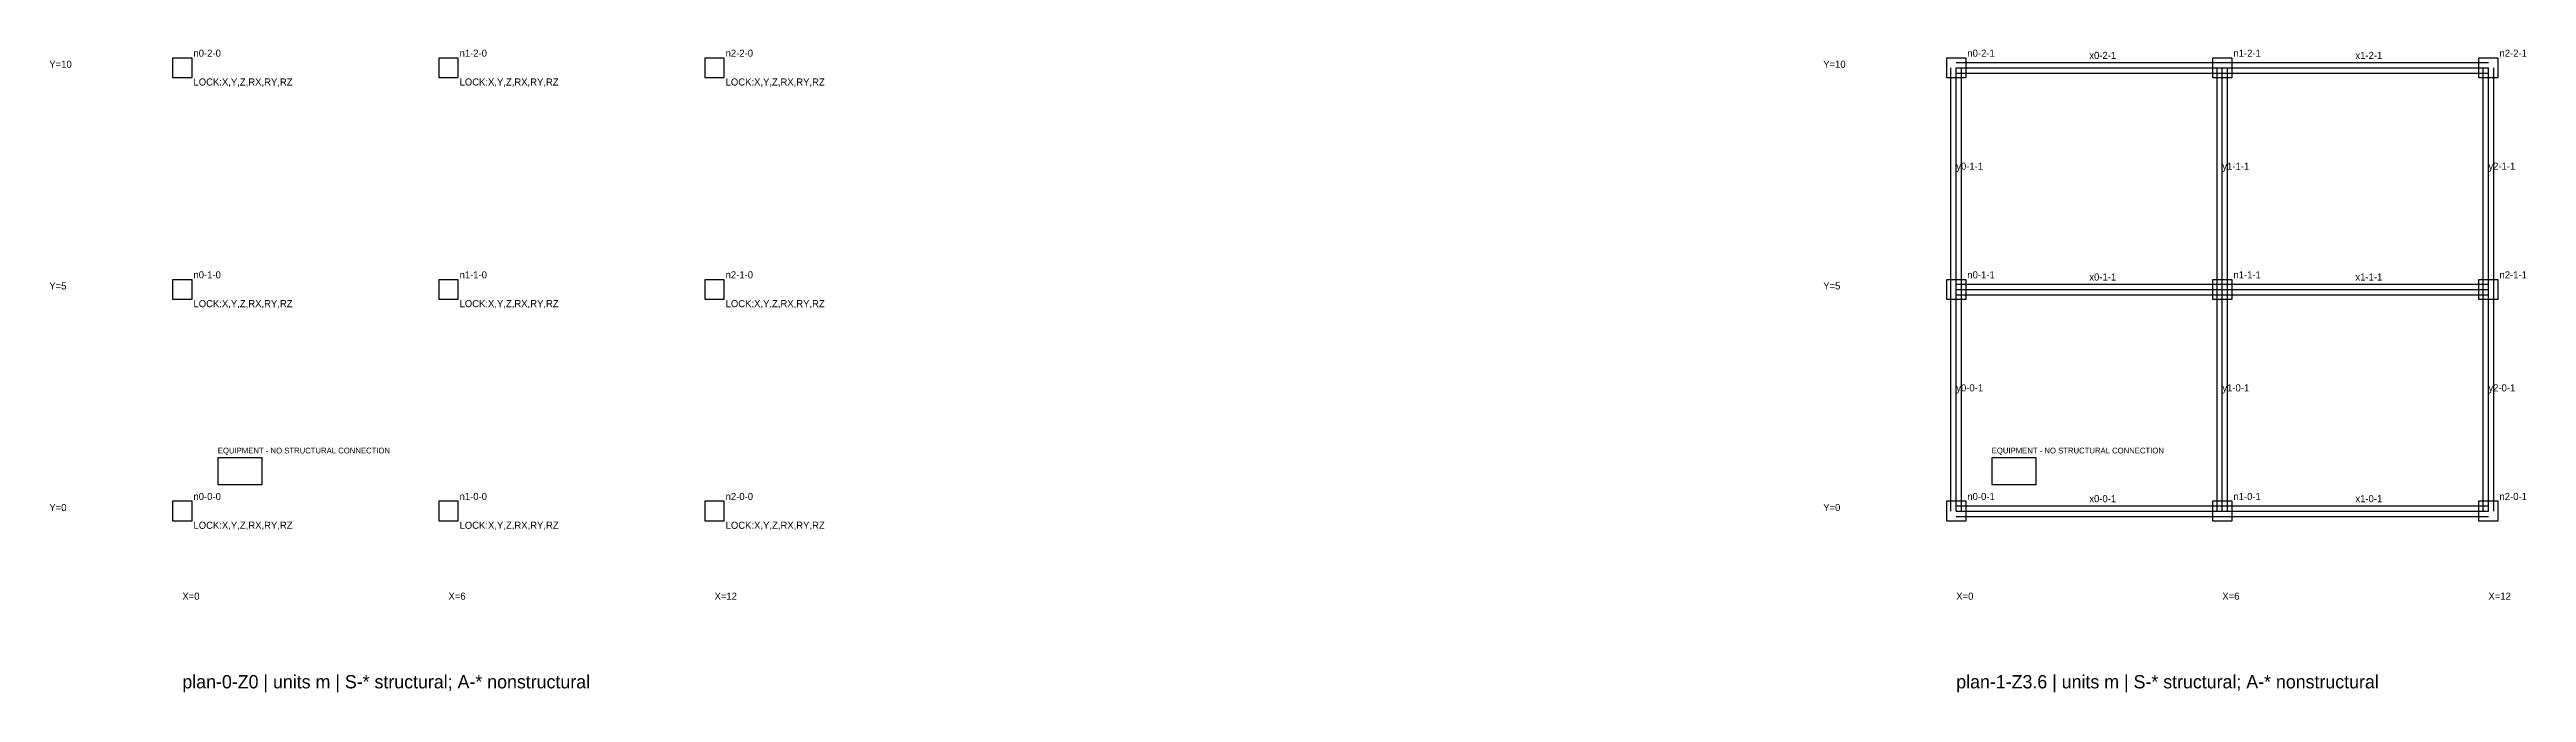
# Model space of a CAD drawing. Extents: x -3 to 332, y -4 to 10.
# Drawn here: x -3 to 52.9, y -4.1 to 10.4 of the extents above; entities that cross this region are included whole.
import ezdxf

# ---------------------------------------------------------------- set-up
doc = ezdxf.new("R2010")
doc.units = 0

msp = doc.modelspace()

# ---------------------------------------------------------------- texts
at = {"layer": 'A-DIM'}
for s, p in [('Y=10', (-3, 10)), ('Y=10', (37, 10)), ('Y=5', (-3, 5)), ('Y=5', (37, 5)), ('Y=0', (-3, 0)), ('Y=0', (37, 0)), ('X=0', (0, -2)), ('X=6', (6, -2)), ('X=12', (12, -2)), ('X=0', (40, -2)), ('X=6', (46, -2)), ('X=12', (52, -2))]:
    msp.add_text(s, height=0.16, dxfattribs=at).set_placement(p)
at = {"layer": 'A-EQUIPMENT-TAG'}
for p in [(0.8, 1.3), (40.8, 1.3)]:
    msp.add_text('EQUIPMENT - NO STRUCTURAL CONNECTION', height=0.13, dxfattribs=at).set_placement(p)
at = {"layer": 'A-SUPPORT'}
for p in [(0.25, 9.6), (6.25, 9.6), (12.25, 9.6), (0.25, 4.6), (6.25, 4.6), (12.25, 4.6), (0.25, -0.4), (6.25, -0.4), (12.25, -0.4)]:
    msp.add_text('LOCK:X,Y,Z,RX,RY,RZ', height=0.16, dxfattribs=at).set_placement(p)
at = {"layer": 'ANNOTATION'}
for s, p in [('plan-0-Z0 | units m | S-* structural; A-* nonstructural', (0, -4)), ('plan-1-Z3.6 | units m | S-* structural; A-* nonstructural', (40, -4))]:
    msp.add_text(s, height=0.3, dxfattribs=at).set_placement(p)
at = {"layer": 'S-MEMBER-TAG'}
for s, p in [('x0-2-1', (43, 10.2)), ('x1-2-1', (49, 10.2)), ('y0-1-1', (40, 7.7)), ('y1-1-1', (46, 7.7)), ('y2-1-1', (52, 7.7)), ('x0-1-1', (43, 5.2)), ('x1-1-1', (49, 5.2)), ('y0-0-1', (40, 2.7)), ('y1-0-1', (46, 2.7)), ('y2-0-1', (52, 2.7)), ('x0-0-1', (43, 0.2)), ('x1-0-1', (49, 0.2))]:
    msp.add_text(s, height=0.16, dxfattribs=at).set_placement(p)
at = {"layer": 'S-NODE-TAG'}
for s, p in [('n0-2-0', (0.25, 10.25)), ('n1-2-0', (6.25, 10.25)), ('n2-2-0', (12.25, 10.25)), ('n0-2-1', (40.25, 10.25)), ('n1-2-1', (46.25, 10.25)), ('n2-2-1', (52.25, 10.25)), ('n0-1-0', (0.25, 5.25)), ('n1-1-0', (6.25, 5.25)), ('n2-1-0', (12.25, 5.25)), ('n0-1-1', (40.25, 5.25)), ('n1-1-1', (46.25, 5.25)), ('n2-1-1', (52.25, 5.25)), ('n0-0-0', (0.25, 0.25)), ('n1-0-0', (6.25, 0.25)), ('n2-0-0', (12.25, 0.25)), ('n0-0-1', (40.25, 0.25)), ('n1-0-1', (46.25, 0.25)), ('n2-0-1', (52.25, 0.25))]:
    msp.add_text(s, height=0.16, dxfattribs=at).set_placement(p)

# ---------------------------------------------------------------- linework, layer by layer
at = {"layer": 'A-COLUMN'}
for p, q in [((0.22, 10.22), (-0.22, 10.22)), ((-0.22, 10.22), (-0.22, 9.78)), ((0.22, 9.78), (0.22, 10.22)), ((6.22, 10.22), (5.78, 10.22)), ((5.78, 10.22), (5.78, 9.78)), ((6.22, 9.78), (6.22, 10.22)), ((12.22, 10.22), (11.78, 10.22)), ((11.78, 10.22), (11.78, 9.78)), ((12.22, 9.78), (12.22, 10.22)), ((40.22, 10.22), (39.78, 10.22)), ((39.78, 10.22), (39.78, 9.78)), ((40.22, 9.78), (40.22, 10.22)), ((46.22, 10.22), (45.78, 10.22)), ((45.78, 10.22), (45.78, 9.78)), ((46.22, 9.78), (46.22, 10.22)), ((52.22, 10.22), (51.78, 10.22)), ((51.78, 10.22), (51.78, 9.78)), ((52.22, 9.78), (52.22, 10.22)), ((-0.22, 9.78), (0.22, 9.78)), ((5.78, 9.78), (6.22, 9.78)), ((11.78, 9.78), (12.22, 9.78)), ((39.78, 9.78), (40.22, 9.78)), ((45.78, 9.78), (46.22, 9.78)), ((51.78, 9.78), (52.22, 9.78)), ((0.22, 5.22), (-0.22, 5.22)), ((-0.22, 5.22), (-0.22, 4.78)), ((0.22, 4.78), (0.22, 5.22)), ((6.22, 5.22), (5.78, 5.22)), ((5.78, 5.22), (5.78, 4.78)), ((6.22, 4.78), (6.22, 5.22)), ((12.22, 5.22), (11.78, 5.22)), ((11.78, 5.22), (11.78, 4.78)), ((12.22, 4.78), (12.22, 5.22)), ((40.22, 5.22), (39.78, 5.22)), ((39.78, 5.22), (39.78, 4.78)), ((40.22, 4.78), (40.22, 5.22)), ((46.22, 5.22), (45.78, 5.22)), ((45.78, 5.22), (45.78, 4.78)), ((46.22, 4.78), (46.22, 5.22)), ((52.22, 5.22), (51.78, 5.22)), ((51.78, 5.22), (51.78, 4.78)), ((52.22, 4.78), (52.22, 5.22)), ((-0.22, 4.78), (0.22, 4.78)), ((5.78, 4.78), (6.22, 4.78)), ((11.78, 4.78), (12.22, 4.78)), ((39.78, 4.78), (40.22, 4.78)), ((45.78, 4.78), (46.22, 4.78)), ((51.78, 4.78), (52.22, 4.78)), ((0.22, 0.22), (-0.22, 0.22)), ((-0.22, 0.22), (-0.22, -0.22)), ((0.22, -0.22), (0.22, 0.22)), ((6.22, 0.22), (5.78, 0.22)), ((5.78, 0.22), (5.78, -0.22)), ((6.22, -0.22), (6.22, 0.22)), ((12.22, 0.22), (11.78, 0.22)), ((11.78, 0.22), (11.78, -0.22)), ((12.22, -0.22), (12.22, 0.22)), ((40.22, 0.22), (39.78, 0.22)), ((39.78, 0.22), (39.78, -0.22)), ((40.22, -0.22), (40.22, 0.22)), ((46.22, 0.22), (45.78, 0.22)), ((45.78, 0.22), (45.78, -0.22)), ((46.22, -0.22), (46.22, 0.22)), ((52.22, 0.22), (51.78, 0.22)), ((51.78, 0.22), (51.78, -0.22)), ((52.22, -0.22), (52.22, 0.22)), ((-0.22, -0.22), (0.22, -0.22)), ((5.78, -0.22), (6.22, -0.22)), ((11.78, -0.22), (12.22, -0.22)), ((39.78, -0.22), (40.22, -0.22)), ((45.78, -0.22), (46.22, -0.22)), ((51.78, -0.22), (52.22, -0.22))]:
    msp.add_line(p, q, dxfattribs=at)
at = {"layer": 'A-EQUIPMENT'}
for p, q in [((1.8, 1.2), (0.8, 1.2)), ((0.8, 1.2), (0.8, 0.6)), ((1.8, 0.6), (1.8, 1.2)), ((41.8, 1.2), (40.8, 1.2)), ((40.8, 1.2), (40.8, 0.6)), ((41.8, 0.6), (41.8, 1.2)), ((0.8, 0.6), (1.8, 0.6)), ((40.8, 0.6), (41.8, 0.6))]:
    msp.add_line(p, q, dxfattribs=at)
at = {"layer": 'A-WALL'}
for p, q in [((40, 10.12), (46, 10.12)), ((46, 10.12), (52, 10.12)), ((39.88, 5), (39.88, 10)), ((40, 9.88), (46, 9.88)), ((40.12, 5), (40.12, 10)), ((45.88, 5), (45.88, 10)), ((46, 9.88), (52, 9.88)), ((46.12, 5), (46.12, 10)), ((51.88, 5), (51.88, 10)), ((52.12, 5), (52.12, 10)), ((40, 5.12), (46, 5.12)), ((46, 5.12), (52, 5.12)), ((39.88, 0), (39.88, 5)), ((40, 4.88), (46, 4.88)), ((40.12, 0), (40.12, 5)), ((45.88, 0), (45.88, 5)), ((46, 4.88), (52, 4.88)), ((46.12, 0), (46.12, 5)), ((51.88, 0), (51.88, 5)), ((52.12, 0), (52.12, 5)), ((40, 0.12), (46, 0.12)), ((46, 0.12), (52, 0.12)), ((40, -0.12), (46, -0.12)), ((46, -0.12), (52, -0.12))]:
    msp.add_line(p, q, dxfattribs=at)
at = {"layer": 'S-BEAM'}
for p, q in [((40, 5), (40, 10)), ((40, 10), (46, 10)), ((46, 5), (46, 10)), ((46, 10), (52, 10)), ((52, 5), (52, 10)), ((40, 0), (40, 5)), ((40, 5), (46, 5)), ((46, 0), (46, 5)), ((46, 5), (52, 5)), ((52, 0), (52, 5)), ((40, 0), (46, 0)), ((46, 0), (52, 0))]:
    msp.add_line(p, q, dxfattribs=at)

msp.set_redraw_order([(e.dxf.handle, doc.entitydb.next_handle()) for e in msp.query("TEXT MTEXT ATTDEF DIMENSION ARC_DIMENSION")])  # texts and dimensions are drawn at this point

doc.saveas('drawing.dxf')
